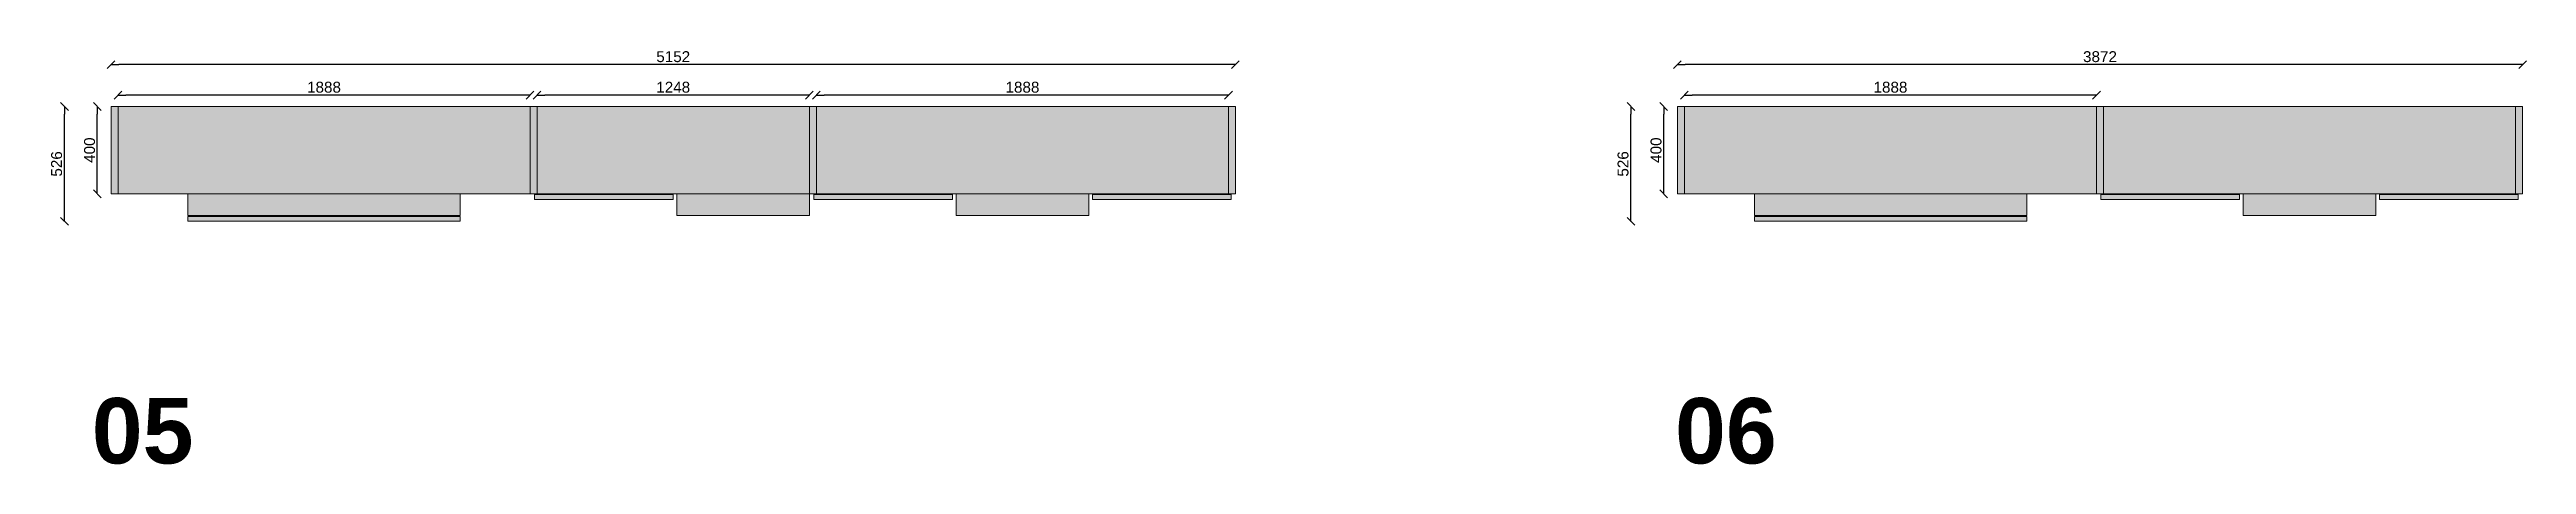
# Model space of a CAD drawing. Header units: inches. Extents: x -2150 to 187520, y -61540 to -22885.
# Drawn here: x 27140 to 38489, y -32284 to -30383 of the extents above; entities that cross this region are included whole.
import ezdxf

# ---------------------------------------------------------------- set-up
doc = ezdxf.new("R2010")
doc.units = ezdxf.units.IN
doc.header["$MEASUREMENT"] = 0
doc.set_wipeout_variables(frame=1)
for name, color, linetype, lineweight in [('06 Linee arredi', 3, 'Continuous', 5), ('Linee arredi', 3, 'Continuous', 20), ('Retino arredi', 7, 'Continuous', 0)]:
    doc.layers.add(name, color=color, linetype=linetype, lineweight=lineweight)
doc.layers.add('Quote', color=5, linetype='Continuous')
doc.styles.add('Arial', font='Arial.ttf')
doc.styles.add('Arial (bold)', font='Arial Bold.ttf')
doc.dimstyles.new('M&C_quote arredo', dxfattribs={"dimtxt": 50, "dimasz": 35.34668, "dimexe": 0, "dimexo": 0, "dimgap": 10, "dimtad": 1, "dimdec": 0, "dimtxsty": 'Arial', "dimblk": 'VW_SLASH', "dimcen": 0, "dimse1": 1, "dimse2": 1, "dimazin": 0, "dimtfac": 1, "dimtdec": 0, "dimtix": 1, "dimtmove": 0, "dimatfit": 0, "dimldrblk": 'VW_SLASH', "dimfxl": 0, "dimfxlon": 1, "dimfrac": 2, "dimtolj": 1, "dimarcsym": 0})

msp = doc.modelspace()

# ---------------------------------------------------------------- texts
at = {"layer": 'Linee arredi', "transparency": 33554687, "char_height": 300, "attachment_point": 7, "line_spacing_factor": 1.006858, "style": 'Arial (bold)'}
for s, insert in [('05', (27334, -32283.5)), ('06', (34588, -32283.5))]:
    msp.add_mtext_dynamic_manual_height_columns(s, width=1350.149, gutter_width=12.5, heights=[0], dxfattribs=dict(at, insert=insert))

# ---------------------------------------------------------------- blocks, each defined once
blk = doc.blocks.new('VW_SLASH')
at = {"color": 0, "linetype": 'ByBlock', "lineweight": -2, "transparency": 16777216}
blk.add_line((0, 0), (-1, 0), dxfattribs=at)
at = {"color": 0, "linetype": 'Continuous', "lineweight": -2, "transparency": 16777216, "flags": 128}
blk.add_lwpolyline([(0.5, 0.5), (-0.5, -0.5)], dxfattribs=at)
blk = doc.blocks.new('*D261')
at = {"layer": 'Defpoints', "color": 0, "transparency": 16777216}
for p in [(27359, -30644), (27422, -30644), (27422, -31044)]:
    blk.add_point(p, dxfattribs=at)
at = {"layer": 'Quote', "color": 0, "lineweight": -2, "transparency": 16777216}
blk.add_line((27359, -31008), (27359, -30679), dxfattribs=at)
at = {"layer": 'Quote', "color": 0, "lineweight": -2, "transparency": 16777216, "xscale": 35.3466796875, "yscale": 35.3466796875, "zscale": 35.3466796875}
for p, rotation in [((27359, -30644), 90), ((27359, -31044), 270)]:
    blk.add_blockref('VW_SLASH', p, dxfattribs=dict(at, rotation=rotation))
at = {"layer": 'Quote', "color": 0, "transparency": 16777216, "insert": (27324, -30844), "char_height": 50, "attachment_point": 5, "rotation": 90, "style": 'Arial'}
blk.add_mtext('\\A1;400', dxfattribs=at)
blk = doc.blocks.new('*D262')
at = {"layer": 'Defpoints', "color": 0, "transparency": 16777216}
for p in [(27209, -30644), (27422, -30644), (27774, -31170)]:
    blk.add_point(p, dxfattribs=at)
at = {"layer": 'Quote', "color": 0, "lineweight": -2, "transparency": 16777216}
blk.add_line((27209, -31134), (27209, -30679), dxfattribs=at)
at = {"layer": 'Quote', "color": 0, "lineweight": -2, "transparency": 16777216, "xscale": 35.3466796875, "yscale": 35.3466796875, "zscale": 35.3466796875}
for p, rotation in [((27209, -30644), 90), ((27209, -31170), 270)]:
    blk.add_blockref('VW_SLASH', p, dxfattribs=dict(at, rotation=rotation))
at = {"layer": 'Quote', "color": 0, "transparency": 16777216, "insert": (27173, -30907), "char_height": 50, "attachment_point": 5, "rotation": 90, "style": 'Arial'}
blk.add_mtext('\\A1;526', dxfattribs=at)
blk = doc.blocks.new('*D263')
at = {"layer": 'Defpoints', "color": 0, "transparency": 16777216}
for p in [(27422, -30452), (27422, -30644), (32574, -30644)]:
    blk.add_point(p, dxfattribs=at)
at = {"layer": 'Quote', "color": 0, "lineweight": -2, "transparency": 16777216}
blk.add_line((32539, -30452), (27458, -30452), dxfattribs=at)
at = {"layer": 'Quote', "color": 0, "lineweight": -2, "transparency": 16777216, "xscale": 35.3466796875, "yscale": 35.3466796875, "zscale": 35.3466796875, "rotation": 180}
blk.add_blockref('VW_SLASH', (27422, -30452), dxfattribs=at)
at = {"layer": 'Quote', "color": 0, "lineweight": -2, "transparency": 16777216, "xscale": 35.3466796875, "yscale": 35.3466796875, "zscale": 35.3466796875}
blk.add_blockref('VW_SLASH', (32574, -30452), dxfattribs=at)
at = {"layer": 'Quote', "color": 0, "transparency": 16777216, "insert": (29998, -30416), "char_height": 50, "attachment_point": 5, "style": 'Arial'}
blk.add_mtext('\\A1;5152', dxfattribs=at)
blk = doc.blocks.new('*D264')
at = {"layer": 'Defpoints', "color": 0, "transparency": 16777216}
for p in [(27454, -30592), (27454, -30644), (29342, -30644)]:
    blk.add_point(p, dxfattribs=at)
at = {"layer": 'Quote', "color": 0, "lineweight": -2, "transparency": 16777216}
blk.add_line((29307, -30592), (27490, -30592), dxfattribs=at)
at = {"layer": 'Quote', "color": 0, "lineweight": -2, "transparency": 16777216, "xscale": 35.3466796875, "yscale": 35.3466796875, "zscale": 35.3466796875, "rotation": 180}
blk.add_blockref('VW_SLASH', (27454, -30592), dxfattribs=at)
at = {"layer": 'Quote', "color": 0, "lineweight": -2, "transparency": 16777216, "xscale": 35.3466796875, "yscale": 35.3466796875, "zscale": 35.3466796875}
blk.add_blockref('VW_SLASH', (29342, -30592), dxfattribs=at)
at = {"layer": 'Quote', "color": 0, "transparency": 16777216, "insert": (28398, -30556), "char_height": 50, "attachment_point": 5, "style": 'Arial'}
blk.add_mtext('\\A1;1888', dxfattribs=at)
blk = doc.blocks.new('*D265')
at = {"layer": 'Defpoints', "color": 0, "transparency": 16777216}
for p in [(29374, -30592), (29374, -30644), (30622, -30644)]:
    blk.add_point(p, dxfattribs=at)
at = {"layer": 'Quote', "color": 0, "lineweight": -2, "transparency": 16777216}
blk.add_line((30587, -30592), (29410, -30592), dxfattribs=at)
at = {"layer": 'Quote', "color": 0, "lineweight": -2, "transparency": 16777216, "xscale": 35.3466796875, "yscale": 35.3466796875, "zscale": 35.3466796875, "rotation": 180}
blk.add_blockref('VW_SLASH', (29374, -30592), dxfattribs=at)
at = {"layer": 'Quote', "color": 0, "lineweight": -2, "transparency": 16777216, "xscale": 35.3466796875, "yscale": 35.3466796875, "zscale": 35.3466796875}
blk.add_blockref('VW_SLASH', (30622, -30592), dxfattribs=at)
at = {"layer": 'Quote', "color": 0, "transparency": 16777216, "insert": (29998, -30556), "char_height": 50, "attachment_point": 5, "style": 'Arial'}
blk.add_mtext('\\A1;1248', dxfattribs=at)
blk = doc.blocks.new('*D266')
at = {"layer": 'Defpoints', "color": 0, "transparency": 16777216}
for p in [(30654, -30592), (30654, -30644), (32542, -30644)]:
    blk.add_point(p, dxfattribs=at)
at = {"layer": 'Quote', "color": 0, "lineweight": -2, "transparency": 16777216}
blk.add_line((32507, -30592), (30690, -30592), dxfattribs=at)
at = {"layer": 'Quote', "color": 0, "lineweight": -2, "transparency": 16777216, "xscale": 35.3466796875, "yscale": 35.3466796875, "zscale": 35.3466796875, "rotation": 180}
blk.add_blockref('VW_SLASH', (30654, -30592), dxfattribs=at)
at = {"layer": 'Quote', "color": 0, "lineweight": -2, "transparency": 16777216, "xscale": 35.3466796875, "yscale": 35.3466796875, "zscale": 35.3466796875}
blk.add_blockref('VW_SLASH', (32542, -30592), dxfattribs=at)
at = {"layer": 'Quote', "color": 0, "transparency": 16777216, "insert": (31598, -30556), "char_height": 50, "attachment_point": 5, "style": 'Arial'}
blk.add_mtext('\\A1;1888', dxfattribs=at)
blk = doc.blocks.new('*D274')
at = {"layer": 'Defpoints', "color": 0, "transparency": 16777216}
for p in [(34536, -30644), (34599, -30644), (34599, -31044)]:
    blk.add_point(p, dxfattribs=at)
at = {"layer": 'Quote', "color": 0, "lineweight": -2, "transparency": 16777216}
blk.add_line((34536, -31008), (34536, -30679), dxfattribs=at)
at = {"layer": 'Quote', "color": 0, "lineweight": -2, "transparency": 16777216, "xscale": 35.3466796875, "yscale": 35.3466796875, "zscale": 35.3466796875}
for p, rotation in [((34536, -30644), 90), ((34536, -31044), 270)]:
    blk.add_blockref('VW_SLASH', p, dxfattribs=dict(at, rotation=rotation))
at = {"layer": 'Quote', "color": 0, "transparency": 16777216, "insert": (34501, -30844), "char_height": 50, "attachment_point": 5, "rotation": 90, "style": 'Arial'}
blk.add_mtext('\\A1;400', dxfattribs=at)
blk = doc.blocks.new('*D275')
at = {"layer": 'Defpoints', "color": 0, "transparency": 16777216}
for p in [(34386, -30644), (34599, -30644), (34951, -31170)]:
    blk.add_point(p, dxfattribs=at)
at = {"layer": 'Quote', "color": 0, "lineweight": -2, "transparency": 16777216}
blk.add_line((34386, -31134), (34386, -30679), dxfattribs=at)
at = {"layer": 'Quote', "color": 0, "lineweight": -2, "transparency": 16777216, "xscale": 35.3466796875, "yscale": 35.3466796875, "zscale": 35.3466796875}
for p, rotation in [((34386, -30644), 90), ((34386, -31170), 270)]:
    blk.add_blockref('VW_SLASH', p, dxfattribs=dict(at, rotation=rotation))
at = {"layer": 'Quote', "color": 0, "transparency": 16777216, "insert": (34350, -30907), "char_height": 50, "attachment_point": 5, "rotation": 90, "style": 'Arial'}
blk.add_mtext('\\A1;526', dxfattribs=at)
blk = doc.blocks.new('*D276')
at = {"layer": 'Defpoints', "color": 0, "transparency": 16777216}
for p in [(34631, -30592), (34631, -30644), (36519, -30644)]:
    blk.add_point(p, dxfattribs=at)
at = {"layer": 'Quote', "color": 0, "lineweight": -2, "transparency": 16777216}
blk.add_line((36484, -30592), (34667, -30592), dxfattribs=at)
at = {"layer": 'Quote', "color": 0, "lineweight": -2, "transparency": 16777216, "xscale": 35.3466796875, "yscale": 35.3466796875, "zscale": 35.3466796875, "rotation": 180}
blk.add_blockref('VW_SLASH', (34631, -30592), dxfattribs=at)
at = {"layer": 'Quote', "color": 0, "lineweight": -2, "transparency": 16777216, "xscale": 35.3466796875, "yscale": 35.3466796875, "zscale": 35.3466796875}
blk.add_blockref('VW_SLASH', (36519, -30592), dxfattribs=at)
at = {"layer": 'Quote', "color": 0, "transparency": 16777216, "insert": (35575, -30556), "char_height": 50, "attachment_point": 5, "style": 'Arial'}
blk.add_mtext('\\A1;1888', dxfattribs=at)
blk = doc.blocks.new('*D277')
at = {"layer": 'Defpoints', "color": 0, "transparency": 16777216}
for p in [(34599, -30452), (34599, -30644), (38471, -30644)]:
    blk.add_point(p, dxfattribs=at)
at = {"layer": 'Quote', "color": 0, "lineweight": -2, "transparency": 16777216}
blk.add_line((38436, -30452), (34635, -30452), dxfattribs=at)
at = {"layer": 'Quote', "color": 0, "lineweight": -2, "transparency": 16777216, "xscale": 35.3466796875, "yscale": 35.3466796875, "zscale": 35.3466796875, "rotation": 180}
blk.add_blockref('VW_SLASH', (34599, -30452), dxfattribs=at)
at = {"layer": 'Quote', "color": 0, "lineweight": -2, "transparency": 16777216, "xscale": 35.3466796875, "yscale": 35.3466796875, "zscale": 35.3466796875}
blk.add_blockref('VW_SLASH', (38471, -30452), dxfattribs=at)
at = {"layer": 'Quote', "color": 0, "transparency": 16777216, "insert": (36535, -30416), "char_height": 50, "attachment_point": 5, "style": 'Arial'}
blk.add_mtext('\\A1;3872', dxfattribs=at)

# ---------------------------------------------------------------- wipeouts: each hides what was drawn before it
at = {"linetype": 'Continuous', "lineweight": 5, "transparency": 33554687}
for points in [[(27422.3, -30643.6), (32574.3, -30643.6), (32574.3, -31043.6), (27422.3, -31043.6)], [(34599.3, -30643.6), (38471.3, -30643.6), (38471.3, -31043.6), (34599.3, -31043.6)]]:
    msp.add_wipeout(points, dxfattribs=at).dxf.layer = '06 Linee arredi'

# ---------------------------------------------------------------- next in the draw order: hatches: boundary and pattern name
at = {"layer": 'Retino arredi'}
h = msp.add_hatch(color=7, dxfattribs=at)
h.dxf.hatch_style = 1
h.paths.add_polyline_path([(27422.3, -30643.6), (32574.3, -30643.6), (32574.3, -31043.6), (27422.3, -31043.6)])
h = msp.add_hatch(color=7, dxfattribs=at)
h.dxf.hatch_style = 1
h.paths.add_polyline_path([(36519.3, -30643.6), (34631.3, -30643.6), (34631.3, -31043.6), (34951.3, -31043.6), (34951.3, -31043.6), (36199.3, -31043.6), (36519.3, -31043.6)])
h = msp.add_hatch(color=7, dxfattribs=at)
h.dxf.hatch_style = 1
h.paths.add_polyline_path([(38471.3, -30643.6), (36551.3, -30643.6), (36551.3, -31043.6), (38471.3, -31043.6)])

# ---------------------------------------------------------------- next in the draw order: linework, layer by layer
at = {"layer": '06 Linee arredi', "linetype": 'Continuous', "lineweight": 5, "transparency": 33554687, "flags": 128}
for points in [[(27422.3, -30643.6), (32574.3, -30643.6), (32574.3, -31043.6), (27422.3, -31043.6)], [(34599.3, -30643.6), (38471.3, -30643.6), (38471.3, -31043.6), (34599.3, -31043.6)]]:
    msp.add_lwpolyline(points, close=True, dxfattribs=at)

# ---------------------------------------------------------------- next in the draw order: wipeouts: each hides what was drawn before it
at = {"linetype": 'Continuous', "lineweight": 5, "transparency": 33554687}
for points in [[(27422.3, -30643.6), (27454.3, -30643.6), (27454.3, -31043.6), (27422.3, -31043.6)], [(29342.3, -30643.6), (29374.3, -30643.6), (29374.3, -31043.6), (29342.3, -31043.6)], [(30622.3, -30643.6), (30654.3, -30643.6), (30654.3, -31043.6), (30622.3, -31043.6)], [(32542.3, -30643.6), (32574.3, -30643.6), (32574.3, -31043.6), (32542.3, -31043.6)], [(34599.3, -30643.6), (34631.3, -30643.6), (34631.3, -31043.6), (34599.3, -31043.6)], [(36519.3, -30643.6), (36551.3, -30643.6), (36551.3, -31043.6), (36519.3, -31043.6)], [(38439.3, -30643.6), (38471.3, -30643.6), (38471.3, -31043.6), (38439.3, -31043.6)], [(27774.3, -31043.6), (29022.3, -31043.6), (29022.3, -31143.6), (27774.3, -31143.6)], [(34951.3, -31043.6), (36199.3, -31043.6), (36199.3, -31143.6), (34951.3, -31143.6)]]:
    msp.add_wipeout(points, dxfattribs=at).dxf.layer = '06 Linee arredi'

# ---------------------------------------------------------------- next in the draw order: hatches: boundary and pattern name
at = {"layer": '06 Linee arredi', "linetype": 'Continuous', "lineweight": 0, "transparency": 33554687}
for points in [[(29362.3, -31047.6), (29997.3, -31047.6), (29997.3, -31069.6), (29362.3, -31069.6)], [(31919.3, -31047.6), (32554.3, -31047.6), (32554.3, -31069.6), (31919.3, -31069.6)], [(37816.3, -31047.6), (38451.3, -31047.6), (38451.3, -31069.6), (37816.3, -31069.6)], [(27774.3, -31147.6), (29022.3, -31147.6), (29022.3, -31169.6), (27774.3, -31169.6)], [(34951.3, -31147.6), (36199.3, -31147.6), (36199.3, -31169.6), (34951.3, -31169.6)]]:
    msp.add_hatch(color=252, dxfattribs=at).paths.add_polyline_path(points)
at = {"layer": 'Retino arredi'}
h = msp.add_hatch(color=7, dxfattribs=at)
h.dxf.hatch_style = 1
h.paths.add_polyline_path([(27422.3, -30643.6), (27454.3, -30643.6), (27454.3, -31043.6), (27422.3, -31043.6)])
h = msp.add_hatch(color=7, dxfattribs=at)
h.dxf.hatch_style = 1
h.paths.add_polyline_path([(29342.3, -30643.6), (29374.3, -30643.6), (29374.3, -31043.6), (29342.3, -31043.6)])
h = msp.add_hatch(color=7, dxfattribs=at)
h.dxf.hatch_style = 1
h.paths.add_polyline_path([(30622.3, -30643.6), (30654.3, -30643.6), (30654.3, -31043.6), (30622.3, -31043.6)])
h = msp.add_hatch(color=7, dxfattribs=at)
h.dxf.hatch_style = 1
h.paths.add_polyline_path([(32542.3, -30643.6), (32574.3, -30643.6), (32574.3, -31043.6), (32542.3, -31043.6)])
h = msp.add_hatch(color=7, dxfattribs=at)
h.dxf.hatch_style = 1
h.paths.add_polyline_path([(34631.3, -30643.6), (34599.3, -30643.6), (34599.3, -31043.6), (34631.3, -31043.6)])
h = msp.add_hatch(color=7, dxfattribs=at)
h.dxf.hatch_style = 1
h.paths.add_polyline_path([(36551.3, -30643.6), (36519.3, -30643.6), (36519.3, -31043.6), (36551.3, -31043.6)])
h = msp.add_hatch(color=7, dxfattribs=at)
h.dxf.hatch_style = 1
h.paths.add_polyline_path([(38471.3, -30643.6), (38439.3, -30643.6), (38439.3, -31043.6), (38471.3, -31043.6)])
h = msp.add_hatch(color=252, dxfattribs=at)
h.dxf.hatch_style = 1
h.paths.add_polyline_path([(27774.3, -31043.6), (29022.3, -31043.6), (29022.3, -31143.6), (27774.3, -31143.6)])
h = msp.add_hatch(color=252, dxfattribs=at)
h.dxf.hatch_style = 1
h.paths.add_polyline_path([(34951.3, -31043.6), (36199.3, -31043.6), (36199.3, -31143.6), (34951.3, -31143.6)])

# ---------------------------------------------------------------- next in the draw order: linework, layer by layer
at = {"layer": '06 Linee arredi', "linetype": 'Continuous', "lineweight": 5, "transparency": 33554687, "flags": 128}
for points in [[(27422.3, -30643.6), (27454.3, -30643.6), (27454.3, -31043.6), (27422.3, -31043.6)], [(29342.3, -30643.6), (29374.3, -30643.6), (29374.3, -31043.6), (29342.3, -31043.6)], [(30622.3, -30643.6), (30654.3, -30643.6), (30654.3, -31043.6), (30622.3, -31043.6)], [(32542.3, -30643.6), (32574.3, -30643.6), (32574.3, -31043.6), (32542.3, -31043.6)], [(34599.3, -30643.6), (34631.3, -30643.6), (34631.3, -31043.6), (34599.3, -31043.6)], [(36519.3, -30643.6), (36551.3, -30643.6), (36551.3, -31043.6), (36519.3, -31043.6)], [(38439.3, -30643.6), (38471.3, -30643.6), (38471.3, -31043.6), (38439.3, -31043.6)], [(27774.3, -31043.6), (29022.3, -31043.6), (29022.3, -31143.6), (27774.3, -31143.6)], [(29362.3, -31047.6), (29997.3, -31047.6), (29997.3, -31069.6), (29362.3, -31069.6)], [(31919.3, -31047.6), (32554.3, -31047.6), (32554.3, -31069.6), (31919.3, -31069.6)], [(34951.3, -31043.6), (36199.3, -31043.6), (36199.3, -31143.6), (34951.3, -31143.6)], [(37816.3, -31047.6), (38451.3, -31047.6), (38451.3, -31069.6), (37816.3, -31069.6)], [(27774.3, -31147.6), (29022.3, -31147.6), (29022.3, -31169.6), (27774.3, -31169.6)], [(34951.3, -31147.6), (36199.3, -31147.6), (36199.3, -31169.6), (34951.3, -31169.6)]]:
    msp.add_lwpolyline(points, close=True, dxfattribs=at)

# ---------------------------------------------------------------- next in the draw order: dimensions: what is measured, and where the dimension line sits
at = {"layer": 'Quote', "color": 7}
for base, p1, p2, picture, middle in [((27422.3, -30451.5), (32574.3, -30643.6), (27422.3, -30643.6), '*D263', (29998.3, -30416)), ((34599.3, -30451.5), (38471.3, -30643.6), (34599.3, -30643.6), '*D277', (36535.3, -30416)), ((27454.3, -30591.5), (29342.3, -30643.6), (27454.3, -30643.6), '*D264', (28398.3, -30556)), ((29374.3, -30591.5), (30622.3, -30643.6), (29374.3, -30643.6), '*D265', (29998.3, -30556)), ((30654.3, -30591.5), (32542.3, -30643.6), (30654.3, -30643.6), '*D266', (31598.3, -30556)), ((34631.3, -30591.5), (36519.3, -30643.6), (34631.3, -30643.6), '*D276', (35575.3, -30556))]:
    dim = msp.add_linear_dim(base=base, p1=p1, p2=p2, dimstyle='M&C_quote arredo', override={"dimpost": '<>', "dimtmove": 1}, dxfattribs=at)
    dim.commit()
    dim.dimension.update_dxf_attribs({"geometry": picture, "text_midpoint": middle})
for base, p1, p2, picture, middle in [((27208.8, -30643.6), (27774.3, -31169.6), (27422.3, -30643.6), '*D262', (27173.3, -30906.6)), ((27359.5, -30643.6), (27422.3, -31043.6), (27422.3, -30643.6), '*D261', (27323.9, -30843.6)), ((34385.8, -30643.6), (34951.3, -31169.6), (34599.3, -30643.6), '*D275', (34350.2, -30906.6)), ((34536.4, -30643.6), (34599.3, -31043.6), (34599.3, -30643.6), '*D274', (34500.9, -30843.6))]:
    dim = msp.add_linear_dim(base=base, p1=p1, p2=p2, angle=270, dimstyle='M&C_quote arredo', override={"dimpost": '<>', "dimtmove": 1}, dxfattribs=at)
    dim.commit()
    dim.dimension.update_dxf_attribs({"geometry": picture, "text_midpoint": middle})

# ---------------------------------------------------------------- next in the draw order: wipeouts: each hides what was drawn before it
at = {"linetype": 'Continuous', "lineweight": 5, "transparency": 33554687}
for points in [[(30622.3, -31043.6), (30014.3, -31043.6), (30014.3, -31143.6), (30622.3, -31143.6)], [(31294.3, -31043.6), (31902.3, -31043.6), (31902.3, -31143.6), (31294.3, -31143.6)], [(37191.3, -31043.6), (37799.3, -31043.6), (37799.3, -31143.6), (37191.3, -31143.6)]]:
    msp.add_wipeout(points, dxfattribs=at).dxf.layer = '06 Linee arredi'

# ---------------------------------------------------------------- next in the draw order: hatches: boundary and pattern name
at = {"layer": '06 Linee arredi', "linetype": 'Continuous', "lineweight": 0, "transparency": 33554687}
for points in [[(30642.3, -31047.6), (31277.3, -31047.6), (31277.3, -31069.6), (30642.3, -31069.6)], [(36539.3, -31047.6), (37174.3, -31047.6), (37174.3, -31069.6), (36539.3, -31069.6)]]:
    msp.add_hatch(color=252, dxfattribs=at).paths.add_polyline_path(points)
at = {"layer": 'Retino arredi'}
h = msp.add_hatch(color=252, dxfattribs=at)
h.dxf.hatch_style = 1
h.paths.add_polyline_path([(30622.3, -31043.6), (30014.3, -31043.6), (30014.3, -31143.6), (30622.3, -31143.6)])
h = msp.add_hatch(color=252, dxfattribs=at)
h.dxf.hatch_style = 1
h.paths.add_polyline_path([(31294.3, -31043.6), (31902.3, -31043.6), (31902.3, -31143.6), (31294.3, -31143.6)])
h = msp.add_hatch(color=252, dxfattribs=at)
h.dxf.hatch_style = 1
h.paths.add_polyline_path([(37799.3, -31043.6), (37191.3, -31043.6), (37191.3, -31143.6), (37799.3, -31143.6)])

# ---------------------------------------------------------------- next in the draw order: linework, layer by layer
at = {"layer": '06 Linee arredi', "linetype": 'Continuous', "lineweight": 5, "transparency": 33554687, "flags": 128}
for points in [[(30622.3, -31043.6), (30014.3, -31043.6), (30014.3, -31143.6), (30622.3, -31143.6)], [(30642.3, -31047.6), (31277.3, -31047.6), (31277.3, -31069.6), (30642.3, -31069.6)], [(31294.3, -31043.6), (31902.3, -31043.6), (31902.3, -31143.6), (31294.3, -31143.6)], [(36539.3, -31047.6), (37174.3, -31047.6), (37174.3, -31069.6), (36539.3, -31069.6)], [(37191.3, -31043.6), (37799.3, -31043.6), (37799.3, -31143.6), (37191.3, -31143.6)]]:
    msp.add_lwpolyline(points, close=True, dxfattribs=at)

doc.saveas('drawing.dxf')
